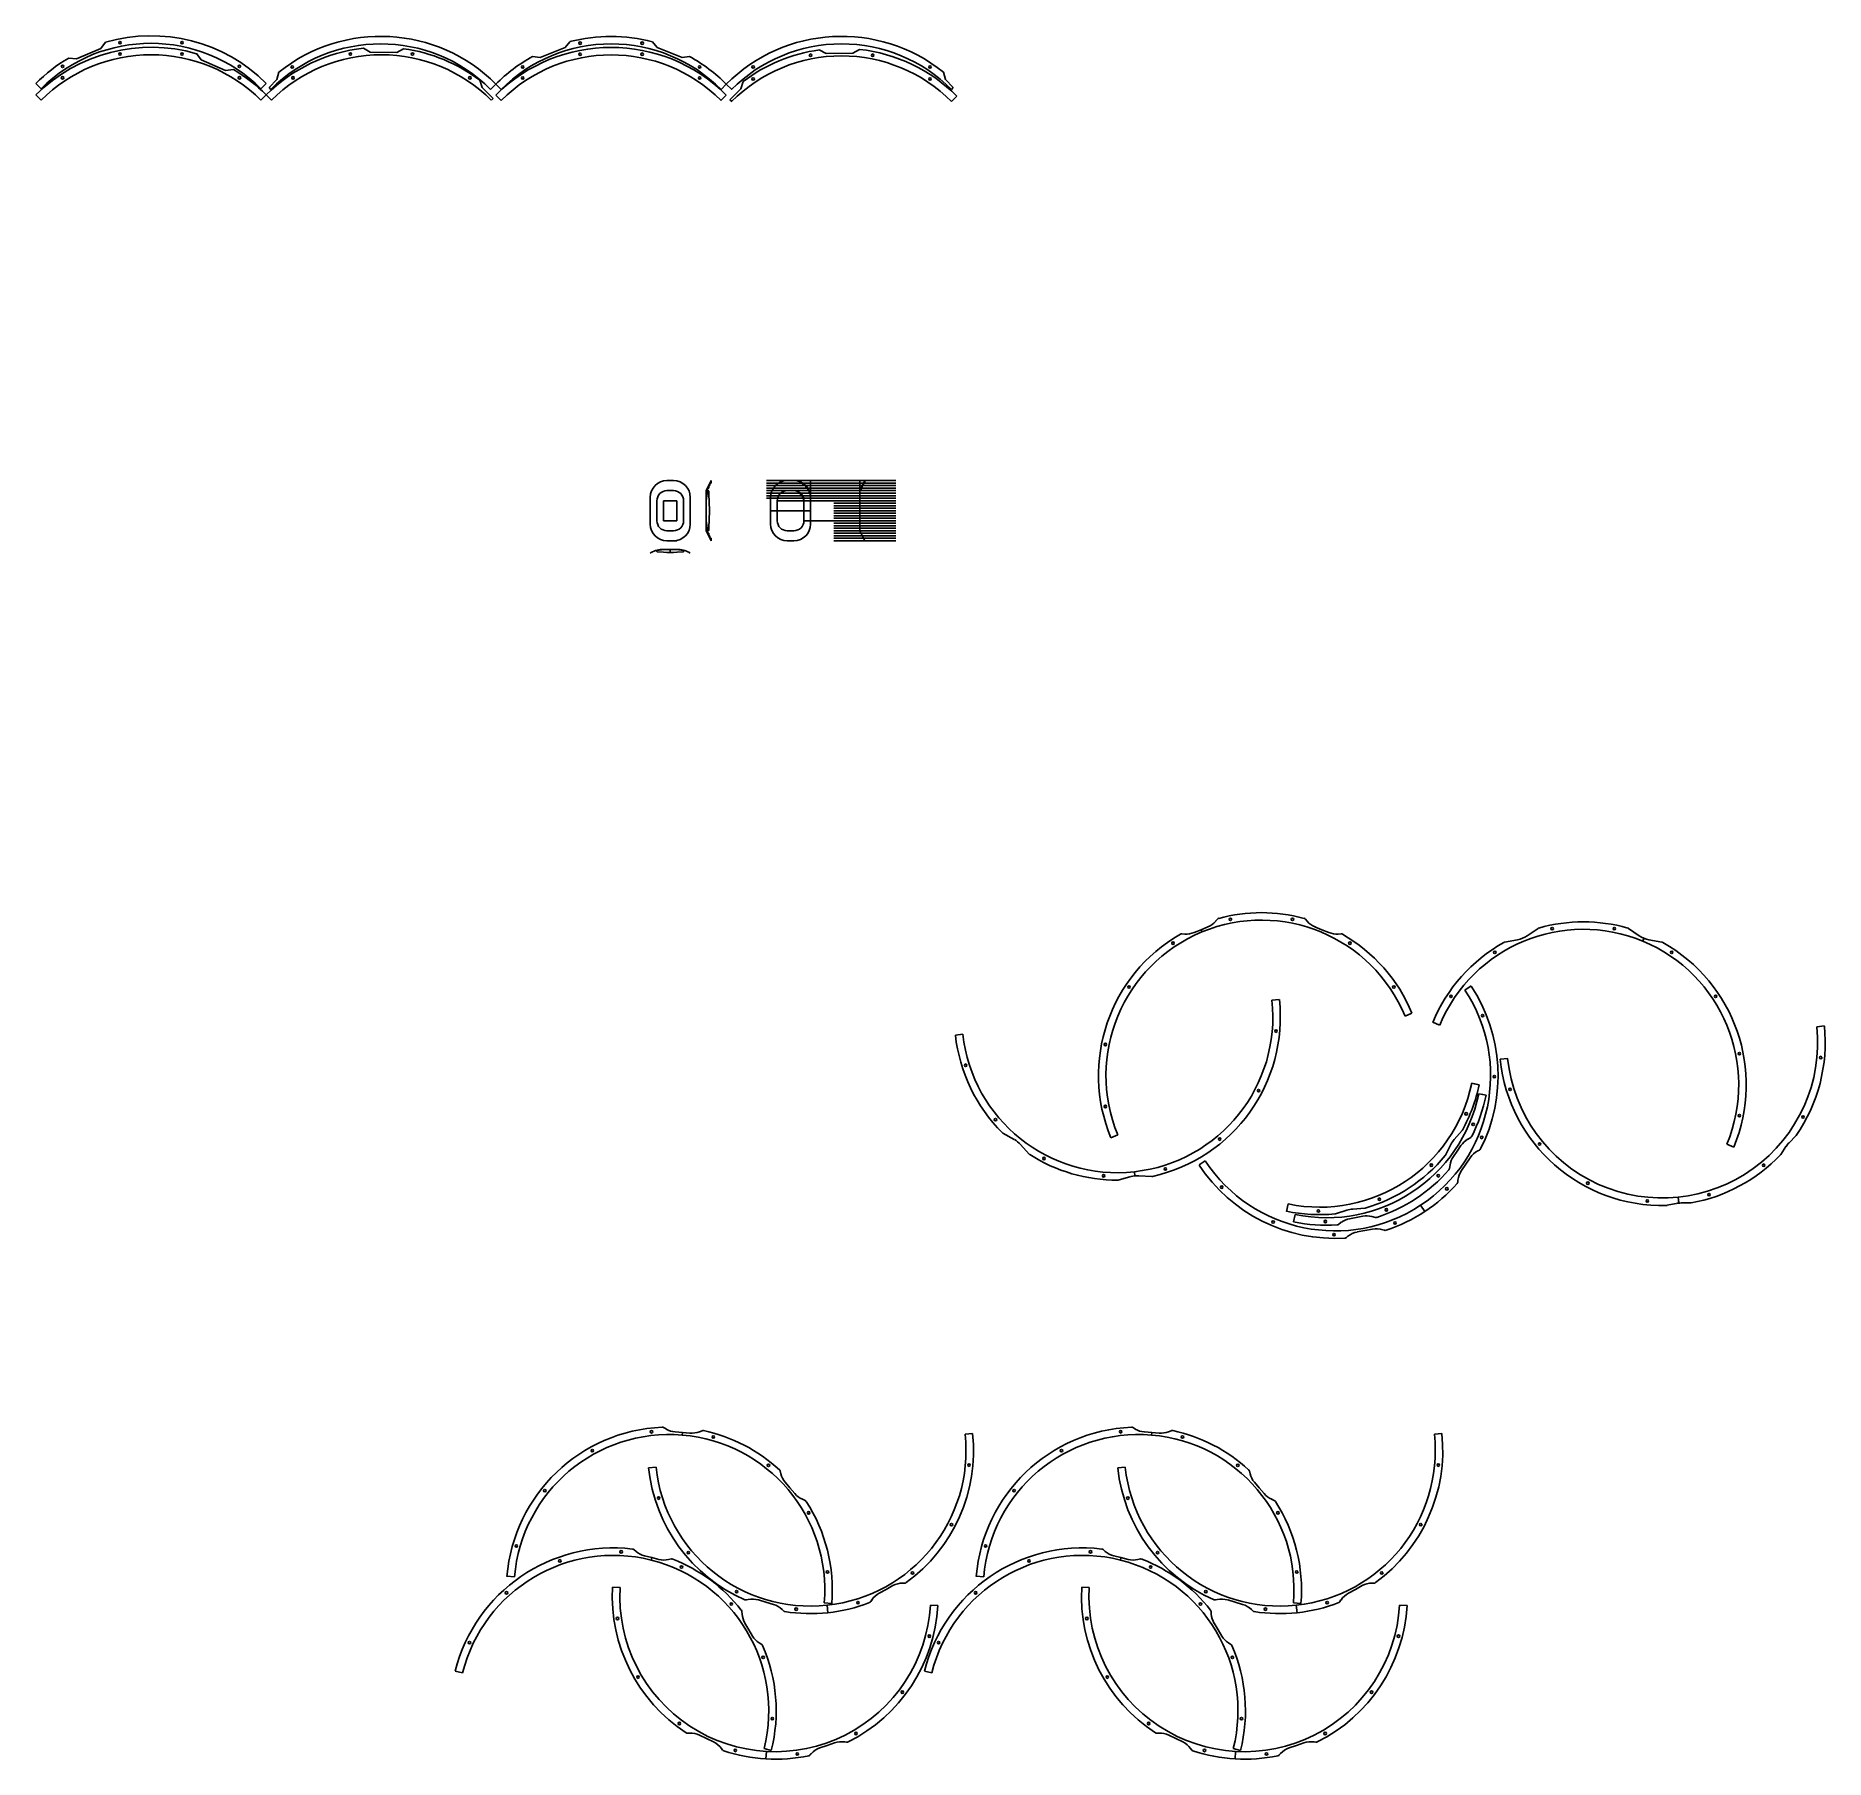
# Model space of a CAD drawing. Header units: millimetres. Extents: x -5261 to 5199, y -3405 to 2321.
# Drawn here: x -5261 to -3119, y -2188 to -125 of the extents above; entities that cross this region are included whole.
import ezdxf

# ---------------------------------------------------------------- set-up
doc = ezdxf.new("R2010")
doc.units = ezdxf.units.MM
doc.layers.add('Capa1', color=7, linetype='Continuous')
doc.layers.add('Predeterminado', color=7, linetype='Continuous')

msp = doc.modelspace()

# ---------------------------------------------------------------- linework, layer by layer
at = {"layer": 'Capa1', "color": 7, "linetype": 'Continuous'}
for p, q in [((-5183, -139.6), (-5212.4, -152.2)), ((-5183, -139.6), (-5177.4, -132.2)), ((-5063.1, -153.2), (-5068.7, -145.9)), ((-4860.8, -144), (-4868.7, -139.4)), ((-4860.8, -144), (-4828.8, -144.4)), ((-4828.8, -144.4), (-4820.7, -140)), ((-4657.2, -150.6), (-4666.4, -149.4)), ((-4657.2, -150.6), (-4627.5, -138.7)), ((-4627.5, -138.7), (-4621.7, -131.6)), ((-4517.2, -138.7), (-4523, -131.6)), ((-4487.5, -150.6), (-4517.2, -138.7)), ((-4487.5, -150.6), (-4478.4, -149.4)), ((-4315.1, -145.9), (-4323.2, -141.4)), ((-4283.1, -145.4), (-4315.1, -145.9)), ((-4283.1, -145.4), (-4275.1, -140.8)), ((-5212.4, -152.2), (-5221.5, -151.2)), ((-5063.1, -153.2), (-5033.7, -165.9)), ((-5033.7, -165.9), (-5024.5, -164.9)), ((-4972.4, -176.9), (-4970, -168)), ((-4172.3, -176.9), (-4174.7, -168)), ((-5254.6, -188), (-5260.9, -181.6)), ((-4985.2, -181.6), (-4991.5, -188)), ((-4972.4, -176.9), (-4981.8, -186.6)), ((-4979.7, -188.7), (-4981.8, -186.6)), ((-4726.9, -186.6), (-4729.5, -177.8)), ((-4713.6, -199.6), (-4726.9, -186.6)), ((-4716.6, -188.7), (-4710.3, -182.3)), ((-4703.9, -188.7), (-4710.3, -182.3)), ((-4440.8, -188.7), (-4434.5, -182.3)), ((-4428.1, -188.7), (-4434.5, -182.3)), ((-4430.2, -201), (-4417, -188.1)), ((-4417, -188.1), (-4414.4, -179.2)), ((-4172.3, -176.9), (-4162.9, -186.6)), ((-4165.1, -188.7), (-4162.9, -186.6)), ((-5254.6, -201.7), (-5260.9, -195.3)), ((-4991.5, -201.7), (-4985.2, -195.3)), ((-4978.8, -201.7), (-4985.2, -195.3)), ((-4715.7, -201.7), (-4713.6, -199.6)), ((-4703.9, -201.9), (-4710.3, -195.5)), ((-4440.9, -201.9), (-4434.5, -195.5)), ((-4428.1, -203.1), (-4430.2, -201)), ((-4165, -203.1), (-4158.7, -196.7)), ((-4497.6, -657.1), (-4505.6, -657.1)), ((-4501.6, -657.1), (-4497.6, -657.1)), ((-4452.6, -657.1), (-4458.6, -669.1)), ((-4455.6, -666.1), (-4455.6, -663.1)), ((-4455.6, -663.1), (-4454.1, -663.1)), ((-4454.1, -663.1), (-4454.1, -660.1)), ((-4454.1, -660.1), (-4452.6, -660.1)), ((-4452.6, -660.1), (-4452.6, -657.1)), ((-4305.9, -657.1), (-4386.4, -657.1)), ((-4305.9, -660.1), (-4386.4, -660.1)), ((-4305.9, -663.1), (-4386.4, -663.1)), ((-4353.6, -657.1), (-4361.6, -657.1)), ((-4343.1, -660.1), (-4343.1, -663.1)), ((-4339.3, -663.1), (-4339.3, -666.1)), ((-4333.6, -681.1), (-4333.6, -657.1)), ((-4305.9, -657.1), (-4231.7, -657.1)), ((-4305.9, -660.1), (-4231.7, -660.1)), ((-4305.9, -663.1), (-4231.7, -663.1)), ((-4268.8, -657.1), (-4274.8, -669.1)), ((-4274.8, -669.1), (-4274.8, -657.1)), ((-4268.8, -660.1), (-4274.8, -660.1)), ((-4270.3, -663.1), (-4274.8, -663.1)), ((-4271.8, -663.1), (-4271.8, -666.1)), ((-4271.8, -663.1), (-4270.3, -663.1)), ((-4270.3, -660.1), (-4270.3, -663.1)), ((-4270.3, -660.1), (-4268.8, -660.1)), ((-4268.8, -657.1), (-4268.8, -660.1)), ((-4525.6, -677.1), (-4525.6, -709.1)), ((-4517.6, -681.1), (-4517.6, -705.1)), ((-4509.6, -681.1), (-4493.6, -681.1)), ((-4509.6, -705.1), (-4509.6, -681.1)), ((-4497.6, -669.1), (-4505.6, -669.1)), ((-4501.6, -669.1), (-4497.6, -669.1)), ((-4493.6, -681.1), (-4493.6, -705.1)), ((-4485.6, -705.1), (-4485.6, -681.1)), ((-4477.6, -709.1), (-4477.6, -677.1)), ((-4458.6, -669.1), (-4458.6, -717.1)), ((-4458.6, -669.1), (-4457.1, -669.1)), ((-4457.1, -669.5), (-4458.6, -681.1)), ((-4457.1, -669.1), (-4457.1, -666.1)), ((-4457.1, -666.1), (-4455.6, -666.1)), ((-4456.6, -669.1), (-4456.1, -669.1)), ((-4455.6, -669.6), (-4454.9, -685.9)), ((-4305.9, -666.1), (-4386.4, -666.1)), ((-4305.9, -669.1), (-4386.4, -669.1)), ((-4305.9, -672.1), (-4386.4, -672.1)), ((-4305.9, -675.1), (-4386.4, -675.1)), ((-4305.9, -678.1), (-4386.4, -678.1)), ((-4381.6, -677.1), (-4381.6, -709.1)), ((-4373.6, -681.1), (-4373.6, -705.1)), ((-4341.6, -681.1), (-4373.6, -681.1)), ((-4353.6, -669.1), (-4361.6, -669.1)), ((-4345.7, -672.1), (-4345.7, -675.1)), ((-4345.7, -675.1), (-4343.2, -675.1)), ((-4343.2, -675.1), (-4343.2, -678.1)), ((-4343.2, -678.1), (-4342, -678.1)), ((-4342, -678.1), (-4342, -681.1)), ((-4341.6, -681.1), (-4342, -681.1)), ((-4341.6, -705.1), (-4341.6, -681.1)), ((-4341.6, -681.1), (-4305.9, -681.1)), ((-4336.9, -666.1), (-4336.9, -669.1)), ((-4335.3, -669.1), (-4335.3, -672.1)), ((-4334.3, -672.1), (-4334.3, -675.1)), ((-4333.7, -675.1), (-4333.7, -678.1)), ((-4333.7, -678.1), (-4333.6, -678.1)), ((-4333.6, -709.1), (-4333.6, -677.1)), ((-4305.9, -666.1), (-4231.7, -666.1)), ((-4305.9, -669.1), (-4231.7, -669.1)), ((-4305.9, -672.1), (-4231.7, -672.1)), ((-4305.9, -675.1), (-4231.7, -675.1)), ((-4305.9, -678.1), (-4231.7, -678.1)), ((-4305.9, -681.1), (-4231.7, -681.1)), ((-4305.9, -684.1), (-4231.7, -684.1)), ((-4271.8, -666.1), (-4274.8, -666.1)), ((-4274.8, -669.1), (-4274.8, -717.1)), ((-4274.8, -669.1), (-4273.2, -669.1)), ((-4273.2, -666.1), (-4273.2, -669.1)), ((-4273.2, -666.1), (-4271.8, -666.1)), ((-4493.6, -705.1), (-4509.6, -705.1)), ((-4458.6, -705.1), (-4457.1, -716.6)), ((-4455.6, -716.6), (-4454.9, -700.3)), ((-4381.6, -693.1), (-4333.6, -693.1)), ((-4341.6, -705.1), (-4305.9, -705.1)), ((-4305.9, -687.1), (-4231.7, -687.1)), ((-4305.9, -690.1), (-4231.7, -690.1)), ((-4305.9, -693.1), (-4231.7, -693.1)), ((-4305.9, -696.1), (-4231.7, -696.1)), ((-4305.9, -699.1), (-4231.7, -699.1)), ((-4305.9, -702.1), (-4231.7, -702.1)), ((-4305.9, -705.1), (-4231.7, -705.1)), ((-4505.6, -717.1), (-4497.6, -717.1)), ((-4501.6, -717.1), (-4497.6, -717.1)), ((-4452.6, -729.1), (-4458.6, -717.1)), ((-4458.6, -717.1), (-4457.1, -717.1)), ((-4457.1, -717.1), (-4457.1, -720.1)), ((-4457.1, -720.1), (-4455.6, -720.1)), ((-4456.1, -717.1), (-4456.6, -717.1)), ((-4455.6, -720.1), (-4455.6, -723.1)), ((-4455.6, -723.1), (-4454.1, -723.1)), ((-4454.1, -723.1), (-4454.1, -726.1)), ((-4454.1, -726.1), (-4452.6, -726.1)), ((-4452.6, -726.1), (-4452.6, -729.1)), ((-4361.6, -717.1), (-4353.6, -717.1)), ((-4305.9, -708.1), (-4231.7, -708.1)), ((-4305.9, -711.1), (-4231.7, -711.1)), ((-4305.9, -714.1), (-4231.7, -714.1)), ((-4305.9, -717.1), (-4231.7, -717.1)), ((-4305.9, -720.1), (-4231.7, -720.1)), ((-4305.9, -723.1), (-4231.7, -723.1)), ((-4305.9, -726.1), (-4231.7, -726.1)), ((-4268.8, -729.1), (-4274.8, -717.1)), ((-4524.5, -743.2), (-4525.6, -743.9)), ((-4517.6, -741.3), (-4517.6, -741.9)), ((-4509.6, -739.4), (-4517.2, -740.8)), ((-4509.7, -742.9), (-4517.2, -742.4)), ((-4509.8, -739.4), (-4493.5, -739.4)), ((-4505.6, -729.1), (-4497.6, -729.1)), ((-4501.6, -729.1), (-4493.6, -729.1)), ((-4501.6, -743.9), (-4501.6, -739.4)), ((-4493.6, -728.7), (-4493.6, -729.1)), ((-4493.6, -739.4), (-4486, -740.8)), ((-4493.6, -742.9), (-4486.1, -742.4)), ((-4485.6, -741.3), (-4485.6, -741.9)), ((-4478.8, -743.2), (-4477.6, -743.9)), ((-4361.6, -729.1), (-4353.6, -729.1)), ((-4305.9, -729.1), (-4231.7, -729.1)), ((-3866.4, -1194.7), (-3874.6, -1198.1)), ((-3866.4, -1194.7), (-3858.2, -1191.3)), ((-3865.2, -1197.4), (-3866.4, -1194.7)), ((-3846.6, -1182), (-3848.9, -1184.6)), ((-3741.5, -1182), (-3739.2, -1184.6)), ((-3721.7, -1194.7), (-3730, -1191.3)), ((-3721.7, -1194.7), (-3713.5, -1198.1)), ((-3463, -1193.1), (-3476, -1202)), ((-3354.9, -1193.1), (-3341.9, -1202)), ((-3889.3, -1199.7), (-3885.9, -1199.9)), ((-3698.8, -1199.7), (-3702.2, -1199.9)), ((-3503.1, -1209.7), (-3487.6, -1206.8)), ((-3337.8, -1208.4), (-3336.3, -1205)), ((-3336.6, -1205.7), (-3337.8, -1208.4)), ((-3314.8, -1209.7), (-3330.3, -1206.8)), ((-3543, -1262.1), (-3550.5, -1267)), ((-3772.7, -1278.2), (-3781.6, -1279.2)), ((-3622.2, -1298.1), (-3613.9, -1294.7)), ((-3589.1, -1305.6), (-3580.8, -1309.1)), ((-4151.4, -1319.9), (-4160.3, -1320.9)), ((-3120.4, -1310), (-3129.3, -1310.9)), ((-3499.4, -1348.8), (-3508.4, -1349.7)), ((-3533.6, -1380.3), (-3542.4, -1378.5)), ((-3539.4, -1379.1), (-3533.6, -1380.3)), ((-3525.2, -1393), (-3534, -1391.2)), ((-3531.1, -1391.8), (-3525.2, -1393)), ((-4103.5, -1438.2), (-4089.9, -1446)), ((-4072, -1463.5), (-4082.6, -1451.8)), ((-3974.2, -1443.9), (-3965.9, -1440.5)), ((-3574, -1464.7), (-3567.3, -1451.9)), ((-3553.9, -1435.1), (-3563.4, -1446)), ((-3559.8, -1459.7), (-3555.3, -1453.1)), ((-3543.6, -1443.4), (-3547.4, -1445.7)), ((-3237.1, -1451.4), (-3228.8, -1454.9)), ((-3166.3, -1454.2), (-3172.6, -1463.7)), ((-3162.6, -1449.7), (-3154.6, -1441.6)), ((-3861.3, -1471.5), (-3868.8, -1476.4)), ((-3569, -1480.8), (-3568.3, -1476.4)), ((-3559.8, -1459.7), (-3564.3, -1466.3)), ((-3549.5, -1475.4), (-3554.7, -1483.1)), ((-3549.5, -1475.4), (-3544.3, -1467.7)), ((-3535.1, -1459.5), (-3533.1, -1458.5)), ((-3965.4, -1494.5), (-3950.2, -1490.3)), ((-3946.1, -1484.5), (-3945.6, -1489.5)), ((-3925.2, -1490.1), (-3940.9, -1489.3)), ((-3558.9, -1494.6), (-3559.1, -1496.8)), ((-3294.7, -1521.9), (-3295.4, -1514.9)), ((-3295.4, -1514.9), (-3294.7, -1522)), ((-3762.1, -1523.1), (-3764, -1531.9)), ((-3753.8, -1535.8), (-3755.6, -1544.6)), ((-3709.1, -1536.5), (-3709, -1536.5)), ((-3705.6, -1534.9), (-3691.8, -1530.6)), ((-3680.7, -1539.2), (-3688.5, -1540.7)), ((-3670.5, -1528.2), (-3684.9, -1529.2)), ((-3680.7, -1539.2), (-3672.8, -1537.7)), ((-3657.7, -1539.1), (-3662, -1538)), ((-3603.7, -1524.7), (-3598.7, -1532.2)), ((-3297.6, -1522.5), (-3308.7, -1524.7)), ((-3291.8, -1521.9), (-3280.4, -1521.8)), ((-3702, -1547.6), (-3698.5, -1545)), ((-3690.6, -1561.8), (-3692.3, -1563.2)), ((-3670.3, -1554.9), (-3679.5, -1556.6)), ((-3670.3, -1554.9), (-3661.2, -1553.1)), ((-3649, -1553.9), (-3646.8, -1554.5)), ((-4509.6, -1790.7), (-4506.7, -1792.4)), ((-4486.9, -1796.7), (-4495.8, -1796)), ((-4487.2, -1799.7), (-4486.9, -1796.7)), ((-4486.9, -1796.7), (-4478.1, -1797.5)), ((-4463.6, -1794.5), (-4466.8, -1795.8)), ((-4139.8, -1797.9), (-4148.7, -1798.8)), ((-3948, -1790.7), (-3945.1, -1792.4)), ((-3925.4, -1796.7), (-3934.2, -1796)), ((-3925.6, -1799.7), (-3925.4, -1796.7)), ((-3925.4, -1796.7), (-3916.5, -1797.5)), ((-3902, -1794.5), (-3905.2, -1795.8)), ((-3578.2, -1797.9), (-3587.1, -1798.8)), ((-4518.6, -1838.1), (-4527.6, -1839.1)), ((-3957.1, -1838.1), (-3966, -1839.1)), ((-4370.1, -1842.7), (-4369.3, -1846)), ((-4358.4, -1863), (-4364.1, -1856.2)), ((-4358.4, -1863), (-4352.6, -1869.8)), ((-3808.5, -1842.7), (-3807.7, -1846)), ((-3796.8, -1863), (-3802.5, -1856.2)), ((-3796.8, -1863), (-3791, -1869.8)), ((-4340.3, -1878), (-4343.4, -1876.6)), ((-3778.7, -1878), (-3781.9, -1876.6)), ((-4545.1, -1936.9), (-4542.5, -1939.1)), ((-4523.7, -1946.5), (-4532.4, -1944.3)), ((-4524.5, -1949.4), (-4523.7, -1946.5)), ((-4523.7, -1946.5), (-4515.1, -1948.7)), ((-4500.3, -1948.1), (-4503.7, -1948.9)), ((-3983.6, -1936.9), (-3981, -1939.1)), ((-3962.2, -1946.5), (-3970.8, -1944.3)), ((-3962.9, -1949.4), (-3962.2, -1946.5)), ((-3962.2, -1946.5), (-3953.5, -1948.7)), ((-3938.8, -1948.1), (-3942.1, -1948.9)), ((-4697, -1968.8), (-4688, -1969.6)), ((-4135.4, -1968.8), (-4126.4, -1969.6)), ((-4561.7, -1982.3), (-4570.7, -1981.7)), ((-4243.3, -1984.5), (-4251.5, -1988.9)), ((-4243.3, -1984.5), (-4235.1, -1980)), ((-4223.3, -1977), (-4221, -1977)), ((-4000.2, -1982.3), (-4009.2, -1981.7)), ((-3681.7, -1984.5), (-3689.9, -1988.9)), ((-3681.7, -1984.5), (-3673.5, -1980)), ((-3661.7, -1977), (-3659.4, -1977)), ((-4415.9, -2010.8), (-4415.7, -2014.2)), ((-4408.3, -1996.6), (-4410.5, -1997.1)), ((-4387.1, -1999.8), (-4396.1, -1997.1)), ((-4387.1, -1999.8), (-4378.2, -2002.4)), ((-4367.7, -2008.6), (-4366.1, -2010.2)), ((-4317.3, -2000.5), (-4308.3, -2001.3)), ((-4314, -2003.4), (-4313.1, -2012.4)), ((-4260.5, -1997.2), (-4261.7, -1999.1)), ((-4181.4, -2003.9), (-4190.3, -2003.4)), ((-3854.4, -2010.8), (-3854.1, -2014.2)), ((-3846.7, -1996.6), (-3848.9, -1997.1)), ((-3825.6, -1999.8), (-3834.5, -1997.1)), ((-3825.6, -1999.8), (-3816.6, -2002.4)), ((-3806.1, -2008.6), (-3804.5, -2010.2)), ((-3755.7, -2000.5), (-3746.8, -2001.3)), ((-3752.4, -2003.4), (-3751.5, -2012.4)), ((-3698.9, -1997.2), (-3700.1, -1999.1)), ((-3619.8, -2003.9), (-3628.8, -2003.4)), ((-4407.6, -2032.8), (-4412.2, -2025.1)), ((-4407.6, -2032.8), (-4403, -2040.4)), ((-3846, -2032.8), (-3850.6, -2025.1)), ((-3846, -2032.8), (-3841.5, -2040.4)), ((-4392.2, -2050.4), (-4395.1, -2048.6)), ((-3830.6, -2050.4), (-3833.5, -2048.6)), ((-4758.9, -2082.3), (-4750.2, -2084.5)), ((-4197.3, -2082.3), (-4188.6, -2084.5)), ((-4478.5, -2156.5), (-4480.8, -2156.6)), ((-4458.2, -2163), (-4466.6, -2159)), ((-3917, -2156.5), (-3919.2, -2156.6)), ((-3896.6, -2163), (-3905, -2159)), ((-4458.2, -2163), (-4449.8, -2167.1)), ((-4440.4, -2174.9), (-4439.1, -2176.8)), ((-4389.4, -2175.1), (-4380.7, -2177.3)), ((-4386.6, -2178.5), (-4387.1, -2187.5)), ((-4332.8, -2181.1), (-4334.3, -2182.7)), ((-4313.8, -2171.3), (-4322.5, -2174.3)), ((-4313.8, -2171.3), (-4305, -2168.2)), ((-4292.8, -2167.1), (-4290.6, -2167.5)), ((-3896.6, -2163), (-3888.2, -2167.1)), ((-3878.8, -2174.9), (-3877.5, -2176.8)), ((-3827.8, -2175.1), (-3819.1, -2177.3)), ((-3825, -2178.5), (-3825.5, -2187.5)), ((-3771.2, -2181.1), (-3772.7, -2182.7)), ((-3752.2, -2171.3), (-3761, -2174.3)), ((-3752.2, -2171.3), (-3743.4, -2168.2)), ((-3731.2, -2167.1), (-3729, -2167.5))]:
    msp.add_line(p, q, dxfattribs=at)
for centre in [(-5160.2, -132.7), (-5160.2, -146.4), (-5085.9, -132.7), (-5085.9, -146.4), (-4884.4, -146.4), (-4810.1, -146.4), (-4609.5, -133.4), (-4609.5, -146.6), (-4535.2, -133.4), (-4535.2, -146.6), (-4333.7, -147.8), (-4259.4, -147.8), (-5228.9, -161.1), (-5017.2, -161.1), (-4954, -161.8), (-4678.2, -161.8), (-4466.5, -161.8), (-4402.4, -161.8), (-4190.7, -161.8), (-5228.9, -174.8), (-5017.2, -174.8), (-4953.1, -174.8), (-4741.4, -174.8), (-4678.2, -175), (-4466.5, -175), (-4402.4, -176.2), (-4190.7, -176.2), (-3831.2, -1182.4), (-3756.9, -1182.4), (-3446.1, -1193.4), (-3371.8, -1193.4), (-3899.9, -1210.9), (-3688.2, -1210.9), (-3514.8, -1221.9), (-3303.1, -1221.9), (-3952.5, -1263.4), (-3635.7, -1263.4), (-3567.3, -1274.4), (-3250.5, -1274.4), (-3529.4, -1297.6), (-3776.7, -1316.1), (-3980.9, -1332.1), (-3222.1, -1343.1), (-3124.7, -1347.8), (-4148.1, -1357), (-3515.4, -1370.6), (-3797.5, -1387.5), (-3496.5, -1385.8), (-3980.9, -1406.4), (-4112.4, -1422.1), (-3549.1, -1415.1), (-3540.7, -1427.8), (-3222.1, -1417.4), (-3146, -1419), (-3844, -1445.4), (-3530.4, -1443.4), (-3461.2, -1451.3), (-4054.4, -1468.6), (-3590.8, -1476.6), (-3193, -1476.7), (-3983, -1489.4), (-3909.1, -1481.2), (-3582.5, -1489.3), (-3403.5, -1498.2), (-3841.6, -1503), (-3652.9, -1517.4), (-3572.2, -1504.9), (-3332.3, -1519.5), (-3258.4, -1511.9), (-3725.9, -1531.4), (-3644.6, -1530.1), (-3780, -1544.7), (-3717.6, -1544.1), (-3707.3, -1559.8), (-3634.2, -1545.8), (-4524.1, -1795.8), (-3962.6, -1795.8), (-4594.9, -1818.4), (-4450.1, -1802), (-4033.4, -1818.4), (-3888.5, -1802), (-4384, -1836), (-4144, -1835.7), (-3822.4, -1836), (-3582.4, -1835.7), (-4651.7, -1866.4), (-4515.5, -1875.2), (-4090.1, -1866.4), (-3954, -1875.2), (-4336, -1892.8), (-4165, -1907), (-3774.4, -1892.8), (-3603.4, -1907), (-4685.8, -1932.5), (-4560.3, -1939.6), (-4480, -1940.5), (-4124.2, -1932.5), (-3998.7, -1939.6), (-3918.4, -1940.5), (-4633.8, -1950.4), (-4488.2, -1957.7), (-4313.4, -1963.6), (-4211.7, -1964.8), (-4072.3, -1950.4), (-3926.7, -1957.7), (-3751.8, -1963.6), (-3650.1, -1964.8), (-4697.6, -1988.6), (-4422.2, -1987.2), (-4136.1, -1988.6), (-3860.6, -1987.2), (-4428.6, -2002), (-4350.9, -2008.2), (-4277, -2000.4), (-3867, -2002), (-3789.3, -2008.2), (-3715.4, -2000.4), (-4564.7, -2019.3), (-4003.1, -2019.3), (-4741.9, -2048.3), (-4191.6, -2040.5), (-4180.4, -2048.3), (-3630, -2040.5), (-4390.4, -2065.8), (-3828.8, -2065.8), (-4540.2, -2089.5), (-3978.6, -2089.5), (-4223.9, -2107.5), (-3662.3, -2107.5), (-4379.5, -2139.3), (-3817.9, -2139.3), (-4490.7, -2145), (-4279.4, -2157), (-3929.1, -2145), (-3717.8, -2157), (-4423.8, -2177.3), (-4349.6, -2181.5), (-3862.2, -2177.3), (-3788, -2181.5)]:
    msp.add_circle(centre, 1.5, dxfattribs=at)
for centre, radius, start, end in [((-5123, -319.5), 186, 45, 134.996), ((-5123, -333.2), 186, 44.996, 135), ((-4848.1, -320.2), 186, 45, 134.996), ((-4847.3, -333.2), 186, 44.996, 135), ((-4572.4, -320.2), 186, 44.996, 135), ((-4572.4, -333.4), 186, 45, 134.996), ((-4296.6, -320.2), 186, 45, 135.004), ((-4296.6, -334.6), 186, 44.996, 135), ((-4505.6, -677.1), 20, 90, 180), ((-4497.6, -677.1), 20, 0, 90), ((-4361.6, -677.1), 20, 90, 180), ((-4353.6, -677.1), 20, 0, 90), ((-4505.6, -681.1), 12, 90, 180), ((-4497.6, -681.1), 12, 0, 90), ((-4456.6, -669.6), 0.5, 90, 172.875), ((-4456.1, -669.6), 0.5, 2.3859, 90), ((-4361.6, -681.1), 12, 90, 180), ((-4353.6, -681.1), 12, 0, 90), ((-4505.6, -705.1), 12, 180, 270), ((-4497.6, -705.1), 12, 270, 0), ((-4628.3, -693.1), 173.6, 357.6141, 2.3859), ((-4361.6, -705.1), 12, 180, 270), ((-4353.6, -705.1), 12, 270, 0), ((-4505.6, -709.1), 20, 180, 270), ((-4497.6, -709.1), 20, 270, 0), ((-4456.6, -716.6), 0.5, 187.125, 270), ((-4456.1, -716.6), 0.5, 270, 357.6141), ((-4361.6, -709.1), 20, 180, 270), ((-4353.6, -709.1), 20, 270, 0), ((-4509.8, -769.4), 30, 90, 119.4205), ((-4517.1, -741.3), 0.5, 100.6157, 180), ((-4517.1, -741.9), 0.5, 180, 266.4293), ((-4501.6, -613.4), 129.7, 266.4293, 273.5707), ((-4493.5, -769.4), 30, 60.5795, 90), ((-4486.1, -741.9), 0.5, 273.5707, 0), ((-4486.1, -741.3), 0.5, 0, 79.3749), ((-3884.2, -1175), 25, 266.1119, 292.5), ((-3867.7, -1168.2), 25, 292.5, 318.8881), ((-3844.4, -1184), 3, 105.192, 138.8881), ((-3743.8, -1184), 3, 41.1119, 74.808), ((-3720.4, -1168.2), 25, 221.1119, 247.5), ((-3703.9, -1175), 25, 247.5, 273.8881), ((-3461.3, -1195.5), 3, 105.8215, 124.5453), ((-3356.6, -1195.5), 3, 55.4547, 74.1785), ((-3889.5, -1202.7), 3, 86.1119, 119.808), ((-3698.6, -1202.7), 3, 60.192, 93.8881), ((-3502.5, -1212.6), 3, 100.4547, 119.1785), ((-3493, -1177.3), 30, 280.4547, 304.5453), ((-3324.9, -1177.3), 30, 235.4547, 259.5453), ((-3315.3, -1212.6), 3, 60.8215, 79.5453), ((-3556.2, -1433.1), 3, 319.1073, 331.2906), ((-4102, -1435.6), 3, 225.1052, 240.2559), ((-4104.7, -1472), 30, 42.3088, 60.2559), ((-3540.7, -1465.7), 30, 139.1073, 152.5741), ((-3534.6, -1467.1), 25, 120.7894, 145.8407), ((-3545.2, -1440.8), 3, 300.7894, 332.9792), ((-3141.3, -1470.8), 30, 135.2884, 146.3981), ((-3156.7, -1439.5), 3, 315.2884, 325.1842), ((-4069.8, -1461.4), 3, 222.3088, 237.4595), ((-3576.6, -1463.3), 3, 320.3908, 332.5741), ((-3543.6, -1480.4), 25, 145.8407, 170.892), ((-3523.6, -1481.7), 25, 117.5127, 145.8407), ((-3534.5, -1455.8), 3, 297.5127, 333.1951), ((-3175.1, -1462), 3, 316.5023, 326.3981), ((-3966.1, -1491.6), 3, 270.1052, 285.2559), ((-3942.3, -1519.3), 30, 87.3088, 105.2559), ((-3925.1, -1487.1), 3, 267.3088, 282.4595), ((-3572, -1480.3), 3, 318.7022, 350.892), ((-3562.1, -1496.5), 3, 318.4863, 354.1687), ((-3534, -1497.1), 25, 145.8407, 174.1687), ((-3706.5, -1532.1), 3, 275.3908, 287.5741), ((-3683.8, -1565.3), 25, 100.8407, 125.892), ((-3682.8, -1559.2), 30, 94.1073, 107.5741), ((-3668.1, -1562.3), 25, 75.7894, 100.8407), ((-3670.7, -1525.2), 3, 274.1073, 286.2906), ((-3656.9, -1536.2), 3, 255.7894, 287.9792), ((-3309.3, -1521.8), 3, 271.5023, 281.3981), ((-3291.6, -1551.9), 30, 90.2884, 101.3981), ((-3280.4, -1518.8), 3, 270.2884, 280.1842), ((-3703.8, -1545.2), 3, 273.7022, 305.892), ((-3694.2, -1560.9), 3, 273.4863, 309.1687), ((-3674.8, -1581.2), 25, 100.8407, 129.1687), ((-3656.5, -1577.7), 25, 72.5127, 100.8407), ((-3645.9, -1551.7), 3, 252.5127, 288.1951), ((-4511.1, -1793.2), 3, 58.8377, 92.5338), ((-4493.7, -1771.1), 25, 238.8377, 265.2258), ((-4476, -1772.5), 25, 265.2258, 291.614), ((-4462.5, -1797.3), 3, 77.9178, 111.614), ((-3949.6, -1793.2), 3, 58.8377, 92.5338), ((-3932.2, -1771.1), 25, 238.8377, 265.2258), ((-3914.4, -1772.5), 25, 265.2258, 291.614), ((-3900.9, -1797.3), 3, 77.9178, 111.614), ((-4373, -1843.4), 3, 13.8377, 47.5338), ((-3811.5, -1843.4), 3, 13.8377, 47.5338), ((-4345, -1840.1), 25, 193.8377, 220.2258), ((-3783.4, -1840.1), 25, 193.8377, 220.2258), ((-4333.5, -1853.7), 25, 220.2258, 246.614), ((-4341.5, -1880.7), 3, 32.9178, 66.614), ((-3771.9, -1853.7), 25, 220.2258, 246.614), ((-3779.9, -1880.7), 3, 32.9178, 66.614), ((-4547.1, -1939.2), 3, 49.5141, 83.2102), ((-4526.3, -1920.1), 25, 229.5141, 255.9022), ((-4509, -1924.4), 25, 255.9022, 282.2904), ((-4499.7, -1951.1), 3, 68.5942, 102.2904), ((-3985.5, -1939.2), 3, 49.5141, 83.2102), ((-3964.7, -1920.1), 25, 229.5141, 255.9022), ((-3947.4, -1924.4), 25, 255.9022, 282.2904), ((-3938.1, -1951.1), 3, 68.5942, 102.2904), ((-4239.5, -2010.9), 25, 118.5665, 146.8945), ((-4223.2, -2002), 25, 90.2386, 118.5665), ((-4221, -1974), 3, 270.2386, 305.9209), ((-3677.9, -2010.9), 25, 118.5665, 146.8945), ((-3661.6, -2002), 25, 90.2386, 118.5665), ((-3659.5, -1974), 3, 270.2386, 305.9209), ((-4418.9, -2011.1), 3, 4.5141, 38.2102), ((-4411.1, -1994.2), 3, 246.2121, 281.8945), ((-4403.1, -2021.1), 25, 73.5665, 101.8945), ((-4385.3, -2026.4), 25, 45.2386, 73.5665), ((-4364, -2008.1), 3, 225.2386, 260.9209), ((-4264.2, -1997.5), 3, 291.2121, 326.8945), ((-3857.3, -2011.1), 3, 4.5141, 38.2102), ((-3849.5, -1994.2), 3, 246.2121, 281.8945), ((-3841.6, -2021.1), 25, 73.5665, 101.8945), ((-3823.7, -2026.4), 25, 45.2386, 73.5665), ((-3802.4, -2008.1), 3, 225.2386, 260.9209), ((-3702.6, -1997.5), 3, 291.2121, 326.8945), ((-4390.7, -2012.3), 25, 184.5141, 210.9022), ((-3829.2, -2012.3), 25, 184.5141, 210.9022), ((-4381.6, -2027.6), 25, 210.9022, 237.2904), ((-4393.8, -2053), 3, 23.5942, 57.2904), ((-3820, -2027.6), 25, 210.9022, 237.2904), ((-3832.3, -2053), 3, 23.5942, 57.2904), ((-4480.9, -2153.6), 3, 236.8885, 272.5709), ((-4477.4, -2181.5), 25, 64.2429, 92.5709), ((-3919.4, -2153.6), 3, 236.8885, 272.5709), ((-3915.8, -2181.5), 25, 64.2429, 92.5709), ((-4460.7, -2189.6), 25, 35.915, 64.2429), ((-4436.7, -2175), 3, 215.915, 251.5973), ((-4336.5, -2180.7), 3, 281.8885, 317.5709), ((-4314.3, -2197.9), 25, 109.2429, 137.5709), ((-4296.7, -2191.8), 25, 80.915, 109.2429), ((-4290.1, -2164.5), 3, 260.915, 296.5973), ((-3899.1, -2189.6), 25, 35.915, 64.2429), ((-3875.1, -2175), 3, 215.915, 251.5973), ((-3774.9, -2180.7), 3, 281.8885, 317.5709), ((-3752.7, -2197.9), 25, 109.2429, 137.5709), ((-3735.1, -2191.8), 25, 80.915, 109.2429), ((-3728.5, -2164.5), 3, 260.915, 296.5973)]:
    msp.add_arc(centre, radius, start, end, dxfattribs=at)
at = {"layer": 'Predeterminado', "color": 7, "linetype": 'Continuous'}
for centre, radius, start, end in [((-5123, -319.5), 195, 45, 106.1822), ((-4848.1, -320.2), 195, 45, 128.6822), ((-4572.4, -320.2), 195, 75.3305, 104.6615), ((-4296.6, -320.2), 195, 51.3178, 135.004), ((-5123, -333.2), 195, 73.8178, 135), ((-4847.3, -333.2), 195, 96.3178, 135), ((-4847.3, -333.2), 195, 52.8305, 82.1615), ((-4572.4, -333.4), 195, 45, 134.996), ((-4572.4, -320.2), 195, 118.8178, 135), ((-4572.4, -320.2), 195, 44.996, 61.1822), ((-4296.6, -334.6), 195, 97.8305, 127.1615), ((-4296.6, -334.6), 195, 44.996, 83.6822), ((-4296.6, -334.6), 195, 44.996, 83.6822), ((-5123, -319.5), 195, 120.3305, 134.996), ((-5123, -333.2), 195, 44.996, 59.6615), ((-3794.1, -1369.3), 195, 74.808, 105.192), ((-3794.1, -1369.3), 186, 22.5, 202.5), ((-3408.9, -1380.3), 186, 337.5, 157.5), ((-3408.9, -1380.3), 195, 74.1785, 105.8215), ((-3794.1, -1369.3), 195, 119.808, 202.5), ((-3794.1, -1369.3), 195, 22.5, 60.192), ((-3408.9, -1380.3), 195, 119.1785, 157.5), ((-3408.9, -1380.3), 195, 337.5, 60.8215), ((-3705.9, -1369.3), 195, 333.1951, 33.3407), ((-3966.5, -1299.6), 186, 186.2823, 6.2823), ((-3966.5, -1299.6), 195, 282.4595, 6.2823), ((-3705.9, -1369.3), 186, 213.3407, 33.3407), ((-3966.5, -1299.6), 195, 186.2823, 225.1052), ((-3314.4, -1329.9), 186, 185.8432, 5.8432), ((-3314.4, -1329.9), 195, 325.1842, 5.8432), ((-3314.4, -1329.9), 195, 185.8432, 271.5023), ((-3724.5, -1340.9), 186, 258.3407, 348.3407), ((-3716.2, -1353.6), 186, 258.3407, 348.3407), ((-3724.5, -1340.9), 195, 331.2906, 348.3407), ((-3716.2, -1353.6), 195, 332.9792, 348.3407), ((-3966.5, -1299.6), 195, 237.4595, 270.1052), ((-3705.9, -1369.3), 195, 213.3407, 273.4863), ((-3724.5, -1340.9), 195, 286.2906, 320.3908), ((-3314.4, -1329.9), 195, 280.1842, 316.5023), ((-3716.2, -1353.6), 195, 287.9792, 318.7022), ((-3705.9, -1369.3), 195, 288.1951, 318.4863), ((-3724.5, -1340.9), 195, 258.3407, 275.3908), ((-3716.2, -1353.6), 195, 258.3407, 273.7022), ((-4502.7, -1985.1), 195, 92.5338, 175.2258), ((-4333.7, -1818.5), 186, 186.0665, 6.0665), ((-4502.7, -1985.1), 195, 47.5338, 77.9178), ((-4333.7, -1818.5), 195, 305.9209, 6.0665), ((-3941.1, -1985.1), 195, 92.5338, 175.2258), ((-3772.1, -1818.5), 186, 186.0665, 6.0665), ((-3941.1, -1985.1), 195, 47.5338, 77.9178), ((-3772.1, -1818.5), 195, 305.9209, 6.0665), ((-4502.7, -1985.1), 186, 355.2258, 175.2258), ((-3941.1, -1985.1), 186, 355.2258, 175.2258), ((-4333.7, -1818.5), 195, 186.0665, 246.2121), ((-3772.1, -1818.5), 195, 186.0665, 246.2121), ((-4502.7, -1985.1), 195, 355.2258, 32.9178), ((-3941.1, -1985.1), 195, 355.2258, 32.9178), ((-4569.8, -2129.8), 195, 83.2102, 165.9022), ((-4569.8, -2129.8), 186, 345.9022, 165.9022), ((-4569.8, -2129.8), 195, 38.2102, 68.5942), ((-4008.2, -2129.8), 195, 83.2102, 165.9022), ((-4008.2, -2129.8), 186, 345.9022, 165.9022), ((-4008.2, -2129.8), 195, 38.2102, 68.5942), ((-4376, -1992.8), 195, 176.7429, 236.8885), ((-4376, -1992.8), 186, 176.7429, 356.7429), ((-3814.5, -1992.8), 195, 176.7429, 236.8885), ((-3814.5, -1992.8), 186, 176.7429, 356.7429), ((-4333.7, -1818.5), 195, 260.9209, 291.2121), ((-4376, -1992.8), 195, 296.5973, 356.7429), ((-3772.1, -1818.5), 195, 260.9209, 291.2121), ((-3814.5, -1992.8), 195, 296.5973, 356.7429), ((-4569.8, -2129.8), 195, 345.9022, 23.5942), ((-4008.2, -2129.8), 195, 345.9022, 23.5942), ((-4376, -1992.8), 195, 251.5973, 281.8885), ((-3814.5, -1992.8), 195, 251.5973, 281.8885)]:
    msp.add_arc(centre, radius, start, end, dxfattribs=at)

doc.saveas('drawing.dxf')
